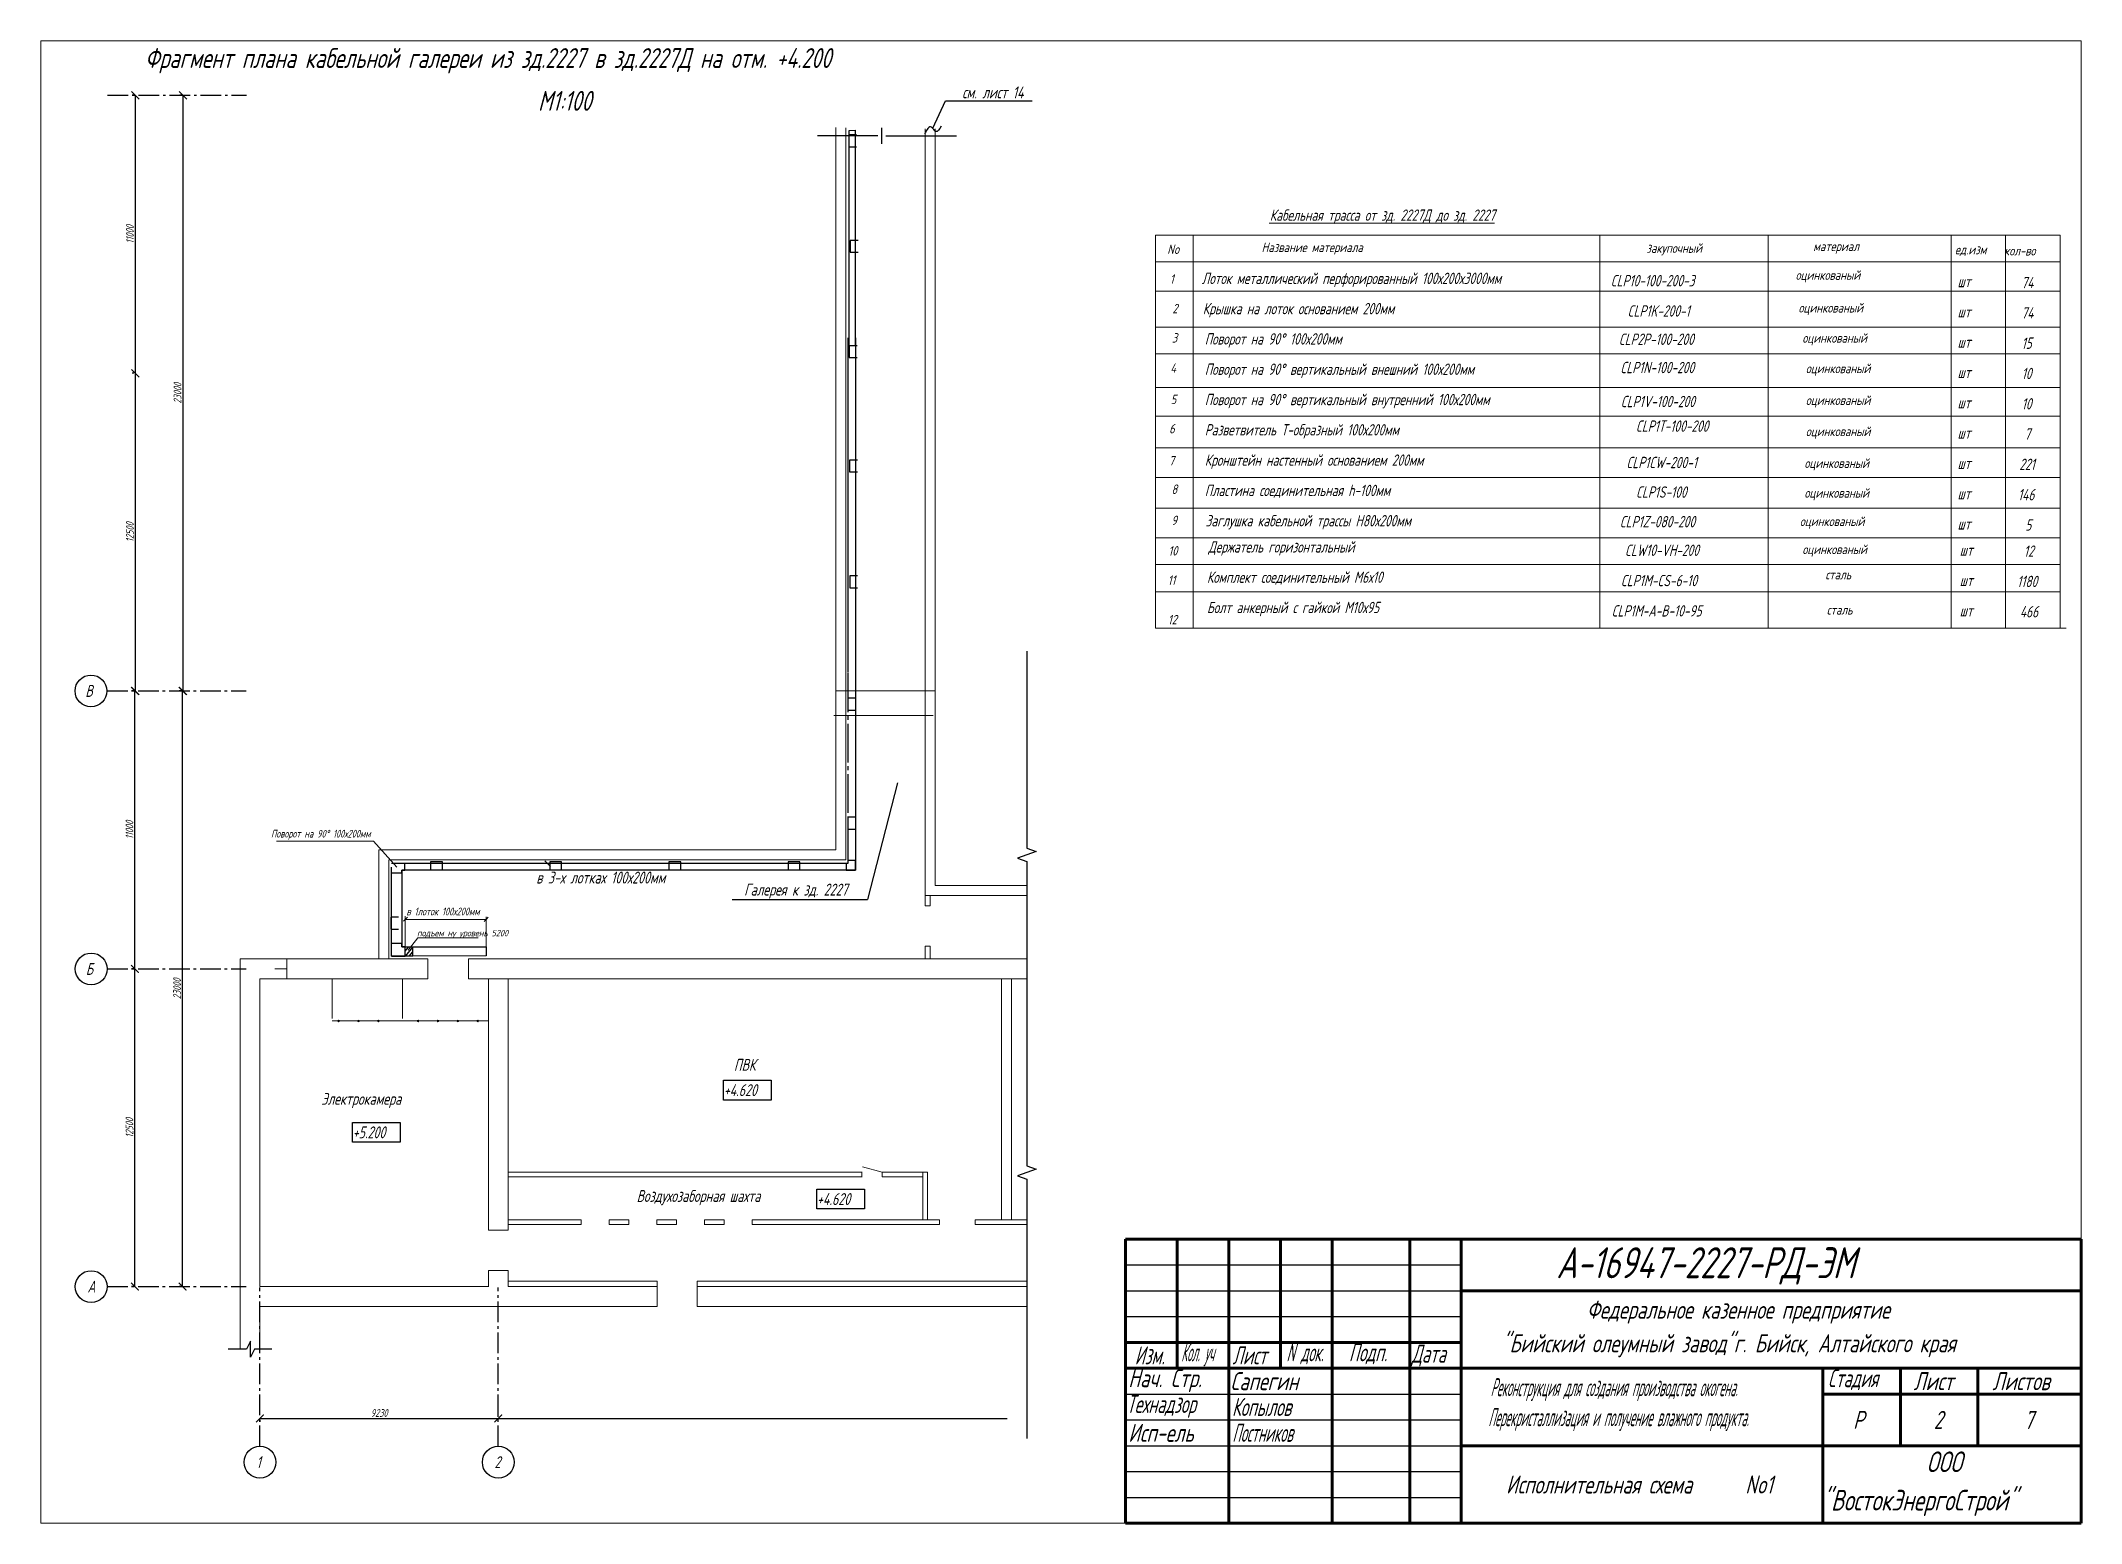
# Model space of a CAD drawing. Header units: millimetres. Extents: x -14296 to 10264, y -13087 to -5602.
# Drawn here: x -4976 to -4186, y -6176 to -5602 of the extents above; entities that cross this region are included whole.
import ezdxf

# ---------------------------------------------------------------- set-up
doc = ezdxf.new("R2010")
doc.units = ezdxf.units.MM
for name, pattern in [('gost6', [12, 8, -1.5, 1, -1.5]), ('K5LT_AXLED', [19.5, 15, -1.5, 1.5, -1.5]), ('K5LT_BASIC', [0]), ('PHANTOM2', [1.25, 0.625, -0.125, 0.125, -0.125, 0.125, -0.125])]:
    doc.linetypes.add(name, pattern=pattern)
for name, color, linetype, lineweight in [('КаБель силовой (Вновь)', 1, 'Continuous', 15), ('Линия выноска', 137, 'Continuous', 25), ('Осевая', 4, 'gost6', 25), ('Размерная', 4, 'Continuous', 25), ('Рамка толстая', 7, 'Continuous', 15), ('Рамка тонкая', 5, 'Continuous', 25), ('Строительный', 251, 'Continuous', 13), ('Текст', 7, 'Continuous', 20), ('ЭлектрооБорудование (Вновь)', 160, 'Continuous', 15)]:
    doc.layers.add(name, color=color, linetype=linetype, lineweight=lineweight)
doc.styles.add('gost shx', font='gost.shx', dxfattribs={"oblique": 15})
doc.styles.add('Simplex', font='simplex.shx', dxfattribs={"width": 0.7, "oblique": 15})

msp = doc.modelspace()

# ---------------------------------------------------------------- texts
at = {"color": 18, "true_color": 0x000000, "style": 'Simplex', "oblique": 15}
for s, height, width, p in [('А-16947-2227-РД-ЭМ', 12, 0.7, (-4389.02594, -6081.11512)), ('Федеральное казенное предприятие', 7, 0.7, (-4377.25009, -6096.8056)), ('Кол. уч', 7, 0.4, (-4534.31013, -6113.3056)), ('N', 7, 0.5, (-4493.56051, -6113.3056)), ('Подп.', 7, 0.6, (-4469.36291, -6113.3056)), ('"Бийский олеумный завод"г. Бийск, Алтайского края', 7, 0.7, (-4410.0753, -6109.8056)), ('Изм.', 7, 0.6, (-4552.26291, -6114.47227)), ('Лист', 7, 0.6, (-4514.3988, -6114.47227)), ('док.', 7, 0.5, (-4487.99308, -6113.3056)), ('Дата', 7, 0.6, (-4445.06483, -6113.8056)), ('Нач. Стр.', 7, 0.7, (-4554.75158, -6123.3056)), ('Сапегин', 7, 0.7, (-4515.19816, -6124.47227)), ('Реконструкция для создания производства окогена.', 7, 0.4, (-4414.51013, -6126.8056)), ('Стадия', 7, 0.6, (-4283.86675, -6123.3056)), ('Лист', 7, 0.7, (-4250.73491, -6124.47227)), ('Листов', 7, 0.7, (-4220.19282, -6124.47227)), ('Технадзор', 7, 0.6, (-4555.41825, -6133.3056)), ('Копылов', 7, 0.6, (-4514.61825, -6134.47227)), ('Исп-ель', 7, 0.7, (-4554.75158, -6144.47227)), ('Постников', 7, 0.5, (-4514.48491, -6144.47227)), ('Перекристаллизация и получение влажного продукта.', 7, 0.4, (-4415.37595, -6138.40217)), ('Р', 7, 0.7, (-4274.1441, -6139.47227)), ('2', 7, 0.7, (-4242.92274, -6139.47227)), ('7', 7, 0.7, (-4207.92274, -6139.47227)), ('ООО', 8, 0.7, (-4245.69004, -6156.21036)), ('Исполнительная схема ', 7, 0.7, (-4408.49004, -6164.48659)), ('No1', 7, 0.7, (-4315.8567, -6164.48659)), ('"ВостокЭнергоСтрой"', 8, 0.7, (-4286.01288, -6171.0675))]:
    msp.add_text(s, height=height, dxfattribs=dict(at, width=width)).set_placement(p)
at = {"layer": 'Линия выноска', "color": 18, "true_color": 0x000000, "char_height": 4.6134065, "attachment_point": 2, "line_spacing_factor": 0.685714, "style": 'Simplex'}
for s, insert in [('см. лист 14', (-4607.19945, -5619.63758)), ('Галерея к зд. 2227', (-4683.48532, -5928.32828))]:
    msp.add_mtext(s, dxfattribs=dict(at, insert=insert))
at = {"layer": 'Размерная', "color": 18, "true_color": 0x000000, "char_height": 3, "attachment_point": 5, "rotation": 90, "style": 'Simplex'}
for s, insert in [('11000', (-4941.3395, -5676.90352)), ('23000', (-4922.88588, -5738.41561)), ('12500', (-4941.3395, -5792.23869)), ('11000', (-4941.52329, -5907.52317)), ('23000', (-4923.06966, -5969.03526)), ('12500', (-4941.52329, -6022.85834))]:
    msp.add_mtext(s, dxfattribs=dict(at, insert=insert))
at = {"layer": 'Размерная', "color": 18, "true_color": 0x000000, "insert": (-4844.82345, -6133.30045), "char_height": 3, "attachment_point": 5, "style": 'Simplex'}
msp.add_mtext('9230', dxfattribs=at)
at = {"layer": 'Текст', "color": 18, "linetype": 'PHANTOM2', "lineweight": 15, "true_color": 0x000000, "style": 'Simplex', "oblique": 15, "width": 0.7}
for s, height, p in [('Фрагмент плана кабельной галереи из зд.2227 в зд.2227Д на отм. +4.200', 7.6890109, (-4935.50821, -5612.48977)), ('М1:100', 7.689011, (-4783.30518, -5629.06209)), ('%%UКабельная трасса от зд. 2227Д до зд. 2227', 4.3995708, (-4499.9756, -5671.67497)), ('Лоток металлический перфорированный 100х200х3000мм', 4.3995708, (-4526.29698, -5696.15185)), ('CLP10-100-200-3', 4.3995708, (-4368.0011, -5697.05068)), ('шт', 4.399571, (-4233.69792, -5697.37994)), ('74', 4.399571, (-4208.98366, -5697.78394)), ('Крышка на лоток основанием 200мм', 4.3995708, (-4525.92526, -5707.86934)), ('CLP1K-200-1', 4.3995708, (-4361.47507, -5708.78287)), ('шт', 4.399571, (-4233.69792, -5709.11213)), ('74', 4.399571, (-4208.98366, -5709.51613)), ('Поворот на 90° 100х200мм', 4.3995708, (-4525.1456, -5719.60155)), ('CLP2P-100-200', 4.3995708, (-4364.88246, -5719.73306)), ('шт', 4.399571, (-4233.69792, -5720.84431)), ('15', 4.399571, (-4208.91033, -5721.24832)), ('Поворот на 90° вертикальный внешний 100х200мм', 4.3995708, (-4525.1456, -5731.33374)), ('CLP1N-100-200', 4.3995708, (-4364.27114, -5730.68324)), ('шт', 4.399571, (-4233.69792, -5732.5765)), ('10', 4.399571, (-4208.87139, -5732.98051)), ('Поворот на 90° вертикальный внутренний 100х200мм', 4.3995708, (-4525.1456, -5743.06593)), ('CLP1V-100-200', 4.3995708, (-4364.12449, -5743.8487)), ('шт', 4.399571, (-4233.69792, -5744.30869)), ('10', 4.399571, (-4208.87139, -5744.7127)), ('Разветвитель Т-образный 100х200мм', 4.3995708, (-4525.1456, -5754.79812)), ('CLP1Т-100-200', 4.3995708, (-4358.2605, -5753.36561)), ('шт', 4.399571, (-4233.69792, -5756.04088)), ('7', 4.39957, (-4207.81044, -5756.44489)), ('Кронштейн настенный основанием 200мм', 4.3995708, (-4525.1456, -5766.53031)), ('CLP1CW-200-1', 4.3995708, (-4361.92279, -5767.45669)), ('шт', 4.399571, (-4233.69792, -5767.77307)), ('221', 4.399571, (-4209.79025, -5768.17708)), ('Пластина соединительная h-100мм', 4.3995708, (-4525.1456, -5778.2625)), ('CLP1S-100', 4.399571, (-4358.20974, -5778.90909)), ('шт', 4.399571, (-4233.69792, -5779.50526)), ('146', 4.399571, (-4210.29265, -5779.90927)), ('Заглушка кабельной трассы Н80х200мм', 4.3995708, (-4524.87405, -5789.99469)), ('CLP1Z-080-200', 4.3995708, (-4364.50774, -5790.36815)), ('шт', 4.399571, (-4233.69792, -5791.23745)), ('5', 4.39957, (-4207.48276, -5791.64146)), ('Держатель горизонтальный', 4.3995708, (-4523.78499, -5800.13282)), ('CLW10-VH-200', 4.3995708, (-4362.47514, -5801.43731)), ('шт', 4.399571, (-4232.85516, -5801.37559)), ('12', 4.399571, (-4208.02863, -5801.77959)), ('Комплект соединительный М6х10', 4.3995708, (-4524.30284, -5811.86501)), ('CLP1M-CS-6-10', 4.3995708, (-4364.08832, -5813.1695)), ('шт', 4.399571, (-4232.85516, -5813.10778)), ('1180', 4.399571, (-4210.66837, -5813.51178)), ('Болт анкерный с гайкой М10х95', 4.3995708, (-4524.30284, -5823.5972)), ('CLP1M-A-B-10-95', 4.3995708, (-4367.64692, -5824.90169)), ('шт', 4.399571, (-4232.85516, -5824.83997)), ('466', 4.399571, (-4209.57304, -5825.24397)), ('В', 4.61341, (-4958.59401, -5856.00681)), ('Поворот на 90° 100х200мм', 3, (-4886.69332, -5910.48612)), ('в 3-х лотках 100х200мм', 4.6134065, (-4783.99007, -5928.2835)), ('в 1лоток 100х200мм', 3, (-4834.26241, -5940.61494)), ('Б', 4.61341, (-4958.3931, -5963.65295)), ('ПВК', 4.613407, (-4707.46221, -6000.79289)), ('Электрокамера', 4.6134065, (-4867.20376, -6013.97505)), ('+4.620', 4.613407, (-4711.41949, -6010.58675)), ('+5.200', 4.613407, (-4855.07826, -6026.9418)), ('Воздухозаборная шахта', 4.6134065, (-4745.12411, -6051.5865)), ('+4.620', 4.613407, (-4675.31489, -6052.7685)), ('А', 4.61341, (-4957.77502, -6086.67713)), ('1', 4.61341, (-4892.3445, -6154.64798)), ('2', 4.61341, (-4800.18931, -6154.64798))]:
    msp.add_text(s, height=height, dxfattribs=at).set_placement(p)
at = {"layer": 'ЭлектрооБорудование (Вновь)', "color": 18, "linetype": 'PHANTOM2', "lineweight": 15, "true_color": 0x000000, "style": 'gost shx', "oblique": 15}
for s, height, p in [('No', 3.666309, (-4539.67632, -5684.51531)), ('Название материала', 3.666309, (-4503.15105, -5683.78717)), ('закупочный', 3.666309, (-4354.1414, -5684.08334)), ('материал', 3.666309, (-4289.59062, -5683.39679)), ('ед.изм', 3.666309, (-4234.68214, -5684.68117)), ('кол-во', 3.666309, (-4215.67882, -5685.10645)), ('1', 3.66631, (-4538.65228, -5696.07002)), ('оцинкованый', 3.666309, (-4296.37637, -5694.53292)), ('оцинкованый', 3.666309, (-4295.26751, -5707.20032)), ('2', 3.66631, (-4537.70135, -5707.48944)), ('3', 3.66631, (-4537.88847, -5718.84259)), ('оцинкованый', 3.666309, (-4293.76624, -5718.88873)), ('4', 3.66631, (-4538.49577, -5730.5068)), ('оцинкованый', 3.666309, (-4292.42594, -5730.67398)), ('5', 3.66631, (-4538.35543, -5742.63758)), ('оцинкованый', 3.666309, (-4292.42594, -5742.99491)), ('6', 3.66631, (-4538.95017, -5753.99076)), ('оцинкованый', 3.666309, (-4292.42594, -5755.04802)), ('7', 3.66631, (-4539.04741, -5766.3957)), ('оцинкованый', 3.666309, (-4292.96205, -5767.36895)), ('8', 3.66631, (-4538.03445, -5777.44308)), ('оцинкованый', 3.666309, (-4292.96205, -5778.88637)), ('9', 3.66631, (-4538.11133, -5789.51888)), ('оцинкованый', 3.666309, (-4294.73762, -5789.87296)), ('10', 3.666309, (-4539.23621, -5801.29709)), ('оцинкованый', 3.666309, (-4293.76245, -5800.73745)), ('11', 3.666309, (-4539.49527, -5812.65717)), ('сталь', 3.666309, (-4284.86254, -5810.53184)), ('сталь', 3.666309, (-4284.32054, -5824.14327)), ('12', 3.666309, (-4539.43224, -5827.9349)), ('подъем ну уровень 5200', 2.5, (-4830.14239, -5948.72303))]:
    msp.add_text(s, height=height, dxfattribs=at).set_placement(p)

# ---------------------------------------------------------------- blocks, each defined once
blk = doc.blocks.new('_ArchTick')
at = {"color": 0, "const_width": 0.15}
blk.add_lwpolyline([(-0.5, -0.5), (0.5, 0.5)], dxfattribs=at)

# ---------------------------------------------------------------- linework, layer by layer
at = {"color": 18, "lineweight": 60, "true_color": 0x000000}
for p, q in [((-4555.81825, -6065.97227), (-4185.81825, -6065.97227)), ((-4555.81825, -6065.97227), (-4555.81825, -6175.97227)), ((-4535.81825, -6065.97227), (-4535.81825, -6115.97227)), ((-4515.81825, -6065.97227), (-4515.81825, -6175.97227)), ((-4495.81825, -6065.97227), (-4495.81825, -6115.97227)), ((-4475.81825, -6065.97227), (-4475.81825, -6175.97227)), ((-4445.81825, -6065.97227), (-4445.81825, -6175.97227)), ((-4425.81825, -6065.97227), (-4425.81825, -6175.97227)), ((-4185.81825, -6065.97227), (-4185.81825, -6175.97227)), ((-4425.81825, -6085.97227), (-4185.81825, -6085.97227)), ((-4555.81825, -6105.97227), (-4425.81825, -6105.97227)), ((-4555.81825, -6115.97227), (-4185.81825, -6115.97227)), ((-4285.81825, -6115.97227), (-4285.81825, -6175.97227)), ((-4255.81825, -6115.97227), (-4255.81825, -6145.97227)), ((-4225.81825, -6115.97227), (-4225.81825, -6145.97227)), ((-4285.81825, -6125.97227), (-4185.81825, -6125.97227)), ((-4425.81825, -6145.97227), (-4185.81825, -6145.97227)), ((-4555.81825, -6175.97227), (-4185.81825, -6175.97227))]:
    msp.add_line(p, q, dxfattribs=at)
at = {"color": 18, "lineweight": 25, "true_color": 0x000000}
for p, q in [((-4555.81825, -6075.97227), (-4425.81825, -6075.97227)), ((-4555.81825, -6085.97227), (-4425.81825, -6085.97227)), ((-4555.81825, -6095.97227), (-4425.81825, -6095.97227)), ((-4555.81825, -6125.97227), (-4425.81825, -6125.97227)), ((-4555.81825, -6135.97227), (-4425.81825, -6135.97227)), ((-4555.81825, -6145.97227), (-4425.81825, -6145.97227)), ((-4555.81825, -6155.97227), (-4425.81825, -6155.97227)), ((-4555.81825, -6165.97227), (-4425.81825, -6165.97227))]:
    msp.add_line(p, q, dxfattribs=at)
at = {"color": 18, "true_color": 0x000000}
msp.add_spline([(-4627.15384, -5635.05442), (-4629.21527, -5637.11585), (-4630.96806, -5635.36305), (-4633.65935, -5638.05434)], degree=3, dxfattribs=at)
at = {"layer": 'КаБель силовой (Вновь)', "color": 18, "lineweight": 25, "true_color": 0x000000}
for p, q in [((-4659.944, -5638.38059), (-4663.0196, -5638.38059)), ((-4663.0196, -5638.38059), (-4663.0196, -5642.99399)), ((-4663.0196, -5642.99399), (-4659.944, -5642.99399)), ((-4659.37359, -5679.23836), (-4662.4492, -5679.23836)), ((-4662.4492, -5679.23836), (-4662.4492, -5683.85177)), ((-4662.4492, -5683.85177), (-4659.37359, -5683.85177)), ((-4659.72198, -5720.04766), (-4662.79759, -5720.04766)), ((-4662.79759, -5720.04766), (-4662.79759, -5724.66107)), ((-4662.79759, -5724.66107), (-4659.72198, -5724.66107)), ((-4659.58553, -5764.32186), (-4662.66113, -5764.32186)), ((-4662.66113, -5764.32186), (-4662.66113, -5768.93526)), ((-4662.66113, -5768.93526), (-4659.58553, -5768.93526)), ((-4659.55767, -5809.18193), (-4662.63327, -5809.18193)), ((-4662.63327, -5809.18193), (-4662.63327, -5813.79534)), ((-4662.63327, -5813.79534), (-4659.55767, -5813.79534)), ((-4660.28719, -5856.49958), (-4663.3628, -5856.49958)), ((-4663.3628, -5856.49958), (-4663.3628, -5861.11299)), ((-4663.3628, -5861.11299), (-4660.28719, -5861.11299)), ((-4660.28719, -5902.63365), (-4663.3628, -5902.63365)), ((-4663.3628, -5902.63365), (-4663.3628, -5907.24705)), ((-4663.3628, -5907.24705), (-4660.28719, -5907.24705)), ((-4820.29065, -5919.82559), (-4824.90405, -5919.82559)), ((-4824.90405, -5919.82559), (-4824.90405, -5922.90119)), ((-4820.29065, -5922.90119), (-4820.29065, -5919.82559)), ((-4774.15658, -5919.82559), (-4778.76999, -5919.82559)), ((-4778.76999, -5919.82559), (-4778.76999, -5922.90119)), ((-4774.15658, -5922.90119), (-4774.15658, -5919.82559)), ((-4728.02252, -5919.82559), (-4732.63592, -5919.82559)), ((-4732.63592, -5919.82559), (-4732.63592, -5922.90119)), ((-4728.02252, -5922.90119), (-4728.02252, -5919.82559)), ((-4681.88845, -5919.82559), (-4686.50186, -5919.82559)), ((-4686.50186, -5919.82559), (-4686.50186, -5922.90119)), ((-4681.88845, -5922.90119), (-4681.88845, -5919.82559)), ((-4837.2785, -5941.35482), (-4840.3541, -5941.35482)), ((-4840.3541, -5941.35482), (-4840.3541, -5945.96823)), ((-4840.3541, -5945.96823), (-4837.2785, -5945.96823))]:
    msp.add_line(p, q, dxfattribs=at)
at = {"layer": 'Линия выноска', "color": 18, "linetype": 'ByBlock', "lineweight": -2, "true_color": 0x000000}
for p, q in [((-4625.49084, -5625.17367), (-4625.49084, -5625.17367)), ((-4655.80192, -5934.47949), (-4655.80192, -5934.47949))]:
    msp.add_line(p, q, dxfattribs=at)
at = {"layer": 'Линия выноска', "color": 18, "true_color": 0x000000}
for p, q in [((-4651.74628, -5638.75437), (-4675.1476, -5638.75437)), ((-4650.19552, -5641.82992), (-4650.22997, -5635.67881)), ((-4648.67497, -5638.74575), (-4621.32453, -5638.74575)), ((-4594.03608, -5838.32207), (-4594.03608, -5914.57843)), ((-4590.4051, -5915.82225), (-4597.66706, -5918.48506)), ((-4594.03608, -5914.57843), (-4590.4051, -5915.82225)), ((-4597.66706, -5918.48506), (-4594.03608, -5919.72277)), ((-4594.03608, -5919.72277), (-4594.03608, -6037.60261)), ((-4590.4051, -6038.84642), (-4597.66706, -6041.50924)), ((-4597.66706, -6041.50924), (-4594.03608, -6042.74694)), ((-4594.03608, -6037.60261), (-4590.4051, -6038.84642)), ((-4594.03608, -6042.74694), (-4594.03608, -6143.11447)), ((-4894.63844, -6105.51215), (-4896.15475, -6108.5877)), ((-4894.60399, -6111.66326), (-4894.63844, -6105.51215)), ((-4896.15475, -6108.5877), (-4903.25994, -6108.5877)), ((-4893.08768, -6108.5877), (-4894.60399, -6111.66326)), ((-4886.34411, -6108.5877), (-4893.08768, -6108.5877))]:
    msp.add_line(p, q, dxfattribs=at)
at = {"layer": 'Линия выноска', "color": 18, "lineweight": 25, "true_color": 0x000000}
msp.add_line((-4780.69831, -5919.5071), (-4778.52353, -5921.68188), dxfattribs=at)
at = {"layer": 'Линия выноска', "color": 18, "linetype": 'ByBlock', "lineweight": -2, "true_color": 0x000000}
for points in [[(-4630.43049, -5635.86064), (-4625.49084, -5625.17367)], [(-4625.49084, -5625.17367), (-4591.98365, -5625.17367)], [(-4644.18503, -5889.27789), (-4655.80192, -5934.47949)], [(-4708.09311, -5934.47949), (-4655.80192, -5934.47949)]]:
    msp.add_lwpolyline(points, dxfattribs=at)
at = {"layer": 'Осевая', "color": 18, "true_color": 0x000000}
for p, q in [((-4949.97912, -5623.08045), (-4896.15604, -5623.08045)), ((-4950.1629, -5853.7001), (-4896.33983, -5853.7001)), ((-4950.1629, -5961.34625), (-4896.33983, -5961.34625)), ((-4950.1629, -6084.37042), (-4896.33983, -6084.37042)), ((-4890.95752, -6146.19007), (-4890.95752, -6084.67798)), ((-4798.68939, -6146.19007), (-4798.68939, -6084.67798))]:
    msp.add_line(p, q, dxfattribs=at)
at = {"layer": 'Размерная', "color": 18, "true_color": 0x000000}
for p, q in [((-4939.8395, -5623.08045), (-4940.4645, -5623.08045)), ((-4939.2145, -5730.7266), (-4939.2145, -5623.08045)), ((-4921.38588, -5623.08045), (-4922.01088, -5623.08045)), ((-4920.76088, -5853.75077), (-4920.76088, -5623.08045)), ((-4939.8395, -5730.7266), (-4940.4645, -5730.7266)), ((-4939.8395, -5730.7266), (-4940.4645, -5730.7266)), ((-4939.2145, -5853.75077), (-4939.2145, -5730.7266)), ((-4940.02329, -5853.7001), (-4940.64829, -5853.7001)), ((-4939.8395, -5853.75077), (-4940.4645, -5853.75077)), ((-4939.39829, -5961.34625), (-4939.39829, -5853.7001)), ((-4921.56966, -5853.7001), (-4922.19466, -5853.7001)), ((-4921.38588, -5853.75077), (-4922.01088, -5853.75077)), ((-4920.94466, -6084.37042), (-4920.94466, -5853.7001)), ((-4940.02329, -5961.34625), (-4940.64829, -5961.34625)), ((-4940.02329, -5961.34625), (-4940.64829, -5961.34625)), ((-4939.39829, -6084.37042), (-4939.39829, -5961.34625)), ((-4940.02329, -6084.37042), (-4940.64829, -6084.37042)), ((-4921.56966, -6084.37042), (-4922.19466, -6084.37042)), ((-4890.95752, -6135.42545), (-4798.68939, -6135.42545)), ((-4890.95752, -6136.05045), (-4890.95752, -6136.67545)), ((-4798.68939, -6134.80045), (-4798.68939, -6134.17545)), ((-4798.68939, -6135.42545), (-4601.72509, -6135.42545))]:
    msp.add_line(p, q, dxfattribs=at)
at = {"layer": 'Рамка толстая', "color": 18, "true_color": 0x000000}
for p, q in [((-4975.81825, -6175.97227), (-4975.81825, -5601.97227)), ((-4975.81825, -5601.97227), (-4185.81825, -5601.97227)), ((-4185.81825, -5601.97227), (-4185.81825, -6175.97227)), ((-4975.81825, -6175.97227), (-4185.81825, -6175.97227))]:
    msp.add_line(p, q, dxfattribs=at)
at = {"layer": 'Рамка тонкая', "color": 18, "true_color": 0x000000}
for p, q in [((-4711.50004, -6004.43554), (-4693.04641, -6004.43554)), ((-4711.50004, -6012.12455), (-4711.50004, -6004.43554)), ((-4693.04641, -6004.43554), (-4693.04641, -6012.12455)), ((-4693.04641, -6012.12455), (-4711.50004, -6012.12455)), ((-4855.15881, -6020.7906), (-4836.70518, -6020.7906)), ((-4855.15881, -6028.47961), (-4855.15881, -6020.7906)), ((-4836.70518, -6020.7906), (-4836.70518, -6028.47961)), ((-4836.70518, -6028.47961), (-4855.15881, -6028.47961)), ((-4675.39544, -6046.61729), (-4656.94181, -6046.61729)), ((-4675.39544, -6054.3063), (-4675.39544, -6046.61729)), ((-4656.94181, -6046.61729), (-4656.94181, -6054.3063)), ((-4656.94181, -6054.3063), (-4675.39544, -6054.3063))]:
    msp.add_line(p, q, dxfattribs=at)
for centre in [(-4956.40208, -5853.70011), (-4956.31411, -5961.34625), (-4956.31411, -6084.37042), (-4890.95752, -6152.34128), (-4798.68939, -6152.34128)]:
    msp.add_circle(centre, 6.15121, dxfattribs=at)
at = {"layer": 'Строительный', "color": 18, "true_color": 0x000000}
for p, q in [((-4667.9762, -5838.53874), (-4667.9762, -5915.21218)), ((-4664.1317, -5838.53874), (-4664.1317, -5919.05669)), ((-4633.37566, -5838.53012), (-4633.37566, -5936.89519)), ((-4629.53115, -5838.53012), (-4629.53115, -5929.0524)), ((-4844.96751, -5915.21218), (-4844.96751, -5957.50174)), ((-4844.96751, -5915.21218), (-4667.9762, -5915.21218)), ((-4841.123, -5919.05669), (-4841.123, -5957.50174)), ((-4841.123, -5919.05669), (-4664.1317, -5919.05669)), ((-4633.37566, -5932.89691), (-4594.03608, -5932.89691)), ((-4633.37566, -5932.89691), (-4633.37566, -5936.89519)), ((-4631.53029, -5932.89691), (-4631.53029, -5936.89519)), ((-4629.53115, -5929.0524), (-4594.03608, -5929.0524)), ((-4631.53029, -5936.89519), (-4633.37566, -5936.89519)), ((-4633.37566, -5952.58078), (-4633.37566, -5957.50174)), ((-4633.37566, -5952.58078), (-4633.37566, -5957.50174)), ((-4631.53029, -5952.58078), (-4633.37566, -5952.58078)), ((-4631.53029, -5952.58078), (-4631.53029, -5957.50174)), ((-4898.64653, -6108.5877), (-4898.64653, -5957.50174)), ((-4898.64653, -5957.50174), (-4825.90849, -5957.50174)), ((-4880.62311, -5957.50174), (-4885.23652, -5957.50174)), ((-4880.62311, -5961.34625), (-4885.23652, -5961.34625)), ((-4880.62311, -5961.34625), (-4885.23652, -5961.34625)), ((-4880.62311, -5961.34625), (-4880.62311, -5957.50174)), ((-4880.62311, -5961.34625), (-4880.62311, -5957.50174)), ((-4880.62311, -5961.34625), (-4880.62311, -5965.19075)), ((-4880.62311, -5961.34625), (-4880.62311, -5965.19075)), ((-4825.90849, -5965.19075), (-4825.90849, -5957.50174)), ((-4810.22291, -5957.50174), (-4719.18502, -5957.50174)), ((-4810.22291, -5965.19075), (-4810.22291, -5957.50174)), ((-4719.18502, -5957.50174), (-4594.03608, -5957.50174)), ((-4890.95752, -6084.37042), (-4890.95752, -5965.19075)), ((-4890.95752, -5965.19075), (-4825.90849, -5965.19075)), ((-4880.62311, -5965.19075), (-4885.23652, -5965.19075)), ((-4863.00158, -5965.19075), (-4863.00158, -5980.56878)), ((-4835.74594, -5965.19075), (-4835.74594, -5980.56878)), ((-4810.22291, -5965.19075), (-4719.18502, -5965.19075)), ((-4802.53389, -6062.50371), (-4802.53389, -5965.19075)), ((-4794.84488, -6062.50371), (-4794.84488, -5965.19075)), ((-4719.18502, -5965.19075), (-4594.03608, -5965.19075)), ((-4625.21932, -5965.19075), (-4594.03608, -5965.19075)), ((-4802.53389, -5982.24002), (-4802.53389, -5977.62662)), ((-4863.00158, -5981.49146), (-4802.53389, -5981.49146)), ((-4794.84488, -6059.6951), (-4794.84488, -6042.77927)), ((-4802.53389, -6062.50371), (-4794.84488, -6062.50371)), ((-4802.53389, -6084.37042), (-4802.53389, -6078.18929)), ((-4802.53389, -6078.18929), (-4794.84488, -6078.18929)), ((-4794.84488, -6084.37042), (-4794.84488, -6078.18929)), ((-4794.84488, -6084.29993), (-4794.84488, -6082.30079)), ((-4794.84488, -6082.30079), (-4737.1773, -6082.30079)), ((-4737.1773, -6082.30079), (-4737.1773, -6092.05943)), ((-4721.68855, -6082.30079), (-4721.68855, -6092.05943)), ((-4721.68855, -6082.30079), (-4594.03608, -6082.30079)), ((-4652.21148, -6082.30079), (-4657.11603, -6082.30079)), ((-4898.64653, -6084.37042), (-4898.64653, -6092.05943)), ((-4890.95752, -6084.37042), (-4812.05665, -6084.37042)), ((-4812.05665, -6084.37042), (-4802.3685, -6084.37042)), ((-4794.84488, -6084.37042), (-4737.1773, -6084.37042)), ((-4721.68855, -6084.37042), (-4594.03608, -6084.37042)), ((-4652.21148, -6084.37042), (-4657.11603, -6084.37042)), ((-4890.95752, -6108.57307), (-4890.95752, -6092.05943)), ((-4890.95752, -6092.05943), (-4812.05665, -6092.05943)), ((-4812.05665, -6092.05943), (-4737.1773, -6092.05943)), ((-4721.68855, -6092.05943), (-4594.03608, -6092.05943))]:
    msp.add_line(p, q, dxfattribs=at)
at = {"layer": 'Строительный', "color": 18, "ltscale": 100, "true_color": 0x000000}
for p, q in [((-4603.84976, -5965.21407), (-4603.84976, -6058.55867)), ((-4600.00526, -5965.21407), (-4600.00526, -6058.55867)), ((-4657.82671, -6040.0518), (-4794.84488, -6040.0518)), ((-4657.82671, -6041.89716), (-4794.84488, -6041.89716)), ((-4657.89501, -6039.94783), (-4657.89501, -6041.79319)), ((-4650.09142, -6040.02904), (-4657.70423, -6038.04431)), ((-4632.45297, -6040.0518), (-4650.09142, -6040.0518)), ((-4650.09142, -6040.0518), (-4650.09142, -6041.89716)), ((-4634.29834, -6041.89716), (-4650.09142, -6041.89716)), ((-4634.29834, -6040.0518), (-4634.29834, -6058.50543)), ((-4632.45297, -6040.05086), (-4632.45297, -6058.50543)), ((-4766.54932, -6058.50543), (-4794.84488, -6058.50543)), ((-4766.54932, -6058.50543), (-4766.54932, -6060.35079)), ((-4748.0957, -6058.50543), (-4755.78471, -6058.50543)), ((-4755.78471, -6058.50543), (-4755.78471, -6060.35079)), ((-4748.0957, -6058.50543), (-4748.0957, -6060.35079)), ((-4729.64207, -6058.50543), (-4737.33108, -6058.50543)), ((-4737.33108, -6058.50543), (-4737.33108, -6060.35079)), ((-4729.64207, -6058.50543), (-4729.64207, -6060.35079)), ((-4711.18845, -6058.50543), (-4718.87746, -6058.50543)), ((-4718.87746, -6058.50543), (-4718.87746, -6060.35079)), ((-4711.18845, -6058.50543), (-4711.18845, -6060.35079)), ((-4627.86748, -6058.51216), (-4700.42383, -6058.50543)), ((-4700.42383, -6058.50543), (-4700.42383, -6060.35079)), ((-4627.85341, -6058.50814), (-4627.85341, -6060.3535)), ((-4594.03608, -6058.50543), (-4614.01307, -6058.50543)), ((-4614.01307, -6058.50543), (-4614.01307, -6060.35079)), ((-4766.54932, -6060.35079), (-4794.84488, -6060.35079)), ((-4748.0957, -6060.35079), (-4755.78471, -6060.35079)), ((-4729.64207, -6060.35079), (-4737.33108, -6060.35079)), ((-4711.18845, -6060.35079), (-4718.9584, -6060.35079)), ((-4627.89817, -6060.34641), (-4700.42383, -6060.35079)), ((-4594.03608, -6060.35079), (-4614.01307, -6060.35079))]:
    msp.add_line(p, q, dxfattribs=at)
at = {"layer": 'Строительный', "color": 18, "true_color": 0x000000}
for centre in [(-4860.49418, -5981.49146), (-4852.80517, -5981.49146), (-4845.11616, -5981.49146), (-4829.73814, -5981.49146), (-4822.04913, -5981.49146), (-4814.36012, -5981.49146), (-4806.67111, -5981.49146)]:
    msp.add_circle(centre, 0.30756, dxfattribs=at)
at = {"layer": 'ЭлектрооБорудование (Вновь)', "color": 18, "linetype": 'K5LT_BASIC', "lineweight": 15, "true_color": 0x000000}
for p, q in [((-4667.9762, -5672.85005), (-4667.9762, -5635.5267)), ((-4664.1317, -5673.1379), (-4664.1317, -5635.70131)), ((-4633.37566, -5673.1379), (-4633.37566, -5636.07098)), ((-4629.53115, -5673.71358), (-4629.53115, -5636.07098)), ((-4667.9762, -5720.07164), (-4667.9762, -5672.85005)), ((-4664.1317, -5720.07164), (-4664.1317, -5673.1379)), ((-4633.37566, -5719.67994), (-4633.37566, -5673.1379)), ((-4629.53115, -5719.28823), (-4629.53115, -5673.71358)), ((-4544.16541, -5829.43641), (-4544.16541, -5677.20799)), ((-4544.16541, -5677.20799), (-4193.95596, -5677.20799)), ((-4529.6637, -5677.20799), (-4544.16541, -5677.20799)), ((-4544.16541, -5677.20799), (-4544.16541, -5687.53165)), ((-4544.16541, -5677.20799), (-4544.16541, -5698.88237)), ((-4544.16541, -5677.20799), (-4544.16541, -5723.20129)), ((-4529.6637, -5829.43641), (-4529.6637, -5677.20799)), ((-4306.99669, -5677.20799), (-4372.17913, -5677.20799)), ((-4372.17913, -5677.20799), (-4372.17913, -5829.43641)), ((-4306.99669, -5829.43641), (-4306.99669, -5677.20799)), ((-4215.17032, -5677.20799), (-4236.10483, -5677.20799)), ((-4236.10483, -5677.20799), (-4236.10483, -5829.43641)), ((-4215.17032, -5829.43641), (-4215.17032, -5677.20799)), ((-4193.95596, -5677.20799), (-4193.95596, -5829.43641)), ((-4544.16541, -5687.53165), (-4193.95596, -5687.53165)), ((-4193.95596, -5687.53165), (-4193.95596, -5701.31713)), ((-4544.16541, -5698.88237), (-4193.95596, -5698.88237)), ((-4193.95596, -5698.88237), (-4193.95596, -5712.82478)), ((-4629.53115, -5838.53012), (-4629.53115, -5719.28823)), ((-4539.67655, -5712.82478), (-4544.16541, -5712.82478)), ((-4193.95596, -5712.82478), (-4539.67655, -5712.82478)), ((-4667.9762, -5838.53874), (-4667.9762, -5720.07164)), ((-4664.1317, -5838.53874), (-4664.1317, -5720.07164)), ((-4633.37566, -5838.53012), (-4633.37566, -5719.67994)), ((-4544.16541, -5723.20129), (-4193.95596, -5723.20129)), ((-4193.95596, -5723.20129), (-4193.95596, -5736.27191)), ((-4193.95596, -5736.27191), (-4544.16541, -5736.27191)), ((-4544.16541, -5736.27191), (-4544.16541, -5747.3455)), ((-4544.16541, -5747.3455), (-4193.95596, -5747.3455)), ((-4193.95596, -5747.3455), (-4193.95596, -5759.60555)), ((-4193.95596, -5759.60555), (-4544.16541, -5759.60555)), ((-4544.16541, -5759.60555), (-4544.16541, -5771.07461)), ((-4544.16541, -5771.07461), (-4193.95596, -5771.07461)), ((-4193.95596, -5771.07461), (-4193.95596, -5782.93918)), ((-4193.95596, -5782.93918), (-4544.16541, -5782.93918)), ((-4544.16541, -5782.93918), (-4544.16541, -5794.40827)), ((-4544.16541, -5794.40827), (-4193.95596, -5794.40827)), ((-4193.95596, -5794.40827), (-4193.95596, -5804.69087)), ((-4193.95596, -5804.69087), (-4544.16541, -5804.69087)), ((-4544.16541, -5804.69087), (-4544.16541, -5815.36898)), ((-4544.16541, -5815.36898), (-4193.95596, -5815.36898)), ((-4191.68189, -5829.43641), (-4544.16541, -5829.43641)), ((-4372.17913, -5829.43641), (-4529.6637, -5829.43641)), ((-4236.10483, -5829.43641), (-4306.99669, -5829.43641)), ((-4193.95596, -5829.43641), (-4215.17032, -5829.43641)), ((-4667.9762, -5853.7001), (-4667.9762, -5853.7001)), ((-4667.9762, -5853.7001), (-4629.53115, -5853.7001)), ((-4667.9762, -5853.7001), (-4629.53115, -5853.7001)), ((-4663.17297, -5846.61637), (-4663.17297, -5846.61637)), ((-4629.53115, -5853.7001), (-4629.53115, -5846.01109)), ((-4629.53115, -5853.7001), (-4629.53115, -5846.01109)), ((-4630.2799, -5863.21846), (-4668.72495, -5863.21846)), ((-4846.97073, -5911.88397), (-4884.60096, -5911.88397)), ((-4837.95568, -5921.9967), (-4846.97073, -5911.88397)), ((-4835.44763, -5942.84353), (-4833.90355, -5941.26574)), ((-4833.90355, -5941.26574), (-4835.44763, -5942.84353)), ((-4835.44763, -5942.84353), (-4833.90355, -5941.26574)), ((-4834.77395, -5942.15515), (-4835.44763, -5942.84353)), ((-4834.77395, -5952.79044), (-4834.77395, -5940.92582)), ((-4834.77395, -5940.92582), (-4834.77395, -5942.15515)), ((-4833.90355, -5941.26574), (-4834.77395, -5942.15515)), ((-4834.77395, -5942.15515), (-4803.3894, -5942.15515)), ((-4804.15809, -5942.92535), (-4802.6065, -5941.37071)), ((-4803.3894, -5942.15515), (-4804.15809, -5942.92535)), ((-4803.3894, -5942.15515), (-4803.3894, -5941.1208)), ((-4803.3894, -5941.1208), (-4803.3894, -5942.15515)), ((-4802.6065, -5941.37071), (-4803.3894, -5942.15515)), ((-4803.3894, -5942.15515), (-4803.3894, -5953.34889)), ((-4834.77395, -5956.41722), (-4831.80915, -5956.41722)), ((-4833.59616, -5954.03263), (-4829.78195, -5949.26365)), ((-4831.80915, -5956.41722), (-4833.24737, -5956.41722)), ((-4829.78195, -5949.26365), (-4806.46398, -5949.26365))]:
    msp.add_line(p, q, dxfattribs=at)
at = {"layer": 'ЭлектрооБорудование (Вновь)', "color": 18, "linetype": 'K5LT_BASIC', "lineweight": 25, "true_color": 0x000000}
for p, q in [((-4662.79759, -5636.71999), (-4660.42992, -5636.51967)), ((-4662.79759, -5720.04766), (-4662.79759, -5636.71999)), ((-4660.42992, -5720.04766), (-4660.42992, -5636.51967)), ((-4663.17297, -5724.81847), (-4663.17297, -5717.04359)), ((-4660.42992, -5717.04359), (-4660.42992, -5923.0558)), ((-4663.17297, -5846.61637), (-4663.17297, -5724.81847)), ((-4840.04105, -5951.5095), (-4840.04105, -5924.166)), ((-4840.04105, -5924.166), (-4836.09561, -5924.166)), ((-4660.42992, -5923.0558), (-4836.09561, -5923.0558)), ((-4836.09561, -5923.0558), (-4836.09561, -5952.79044)), ((-4836.09561, -5924.166), (-4836.09561, -5923.0558)), ((-4836.09561, -5923.0558), (-4834.90439, -5923.0558)), ((-4834.90439, -5923.0558), (-4834.90439, -5920.39455)), ((-4834.90439, -5920.39455), (-4664.04002, -5920.39455)), ((-4664.04002, -5920.39455), (-4664.04002, -5923.0558)), ((-4664.04002, -5923.0558), (-4660.42992, -5923.0558)), ((-4660.42992, -5919.37078), (-4663.17297, -5919.37078)), ((-4660.42992, -5923.0558), (-4660.42992, -5919.37078)), ((-4836.09561, -5951.5095), (-4840.04105, -5951.5095)), ((-4803.42569, -5956.33497), (-4840.04105, -5956.43104)), ((-4840.04105, -5956.43104), (-4834.77395, -5956.43104)), ((-4836.09561, -5952.79044), (-4836.09561, -5951.5095)), ((-4836.09561, -5952.79044), (-4803.42569, -5952.79044)), ((-4834.77395, -5952.79044), (-4836.09561, -5952.79044)), ((-4834.77395, -5956.43104), (-4834.77395, -5952.79044)), ((-4831.80915, -5952.79044), (-4834.77395, -5956.43104)), ((-4834.77395, -5954.44396), (-4833.44104, -5952.94613)), ((-4834.77395, -5956.43104), (-4834.77395, -5954.44396)), ((-4833.24737, -5956.41722), (-4831.96477, -5954.91178)), ((-4831.80915, -5956.41722), (-4831.80915, -5952.79044)), ((-4803.42569, -5952.79044), (-4803.42569, -5956.33497))]:
    msp.add_line(p, q, dxfattribs=at)
at = {"layer": 'ЭлектрооБорудование (Вновь)', "color": 18, "linetype": 'K5LT_AXLED', "lineweight": 25, "true_color": 0x000000}
for p, q in [((-4663.17297, -5920.39455), (-4663.17297, -5846.61637)), ((-4840.04105, -5956.43104), (-4840.04105, -5920.39455)), ((-4840.04105, -5920.39455), (-4663.17297, -5920.39455))]:
    msp.add_line(p, q, dxfattribs=at)

# ---------------------------------------------------------------- block references
at = {"layer": 'Размерная', "color": 18, "true_color": 0x000000, "xscale": 3, "yscale": 3, "zscale": 3}
for p, rotation in [((-4939.2145, -5623.08045), 90), ((-4920.76088, -5623.08045), 90), ((-4939.2145, -5730.7266), 90), ((-4939.2145, -5730.7266), 270), ((-4939.39829, -5853.7001), 90), ((-4939.2145, -5853.75077), 270), ((-4920.94466, -5853.7001), 90), ((-4920.76088, -5853.75077), 270), ((-4939.39829, -5961.34625), 90), ((-4939.39829, -5961.34625), 270), ((-4939.39829, -6084.37042), 270), ((-4920.94466, -6084.37042), 270), ((-4890.95752, -6135.42545), 180)]:
    msp.add_blockref('_ArchTick', p, dxfattribs=dict(at, rotation=rotation))
msp.add_blockref('_ArchTick', (-4798.68939, -6135.42545), dxfattribs=at)

msp.set_redraw_order([(e.dxf.handle, doc.entitydb.next_handle()) for e in msp.query("TEXT MTEXT ATTDEF DIMENSION ARC_DIMENSION")])  # texts and dimensions are drawn at this point

doc.saveas('drawing.dxf')
